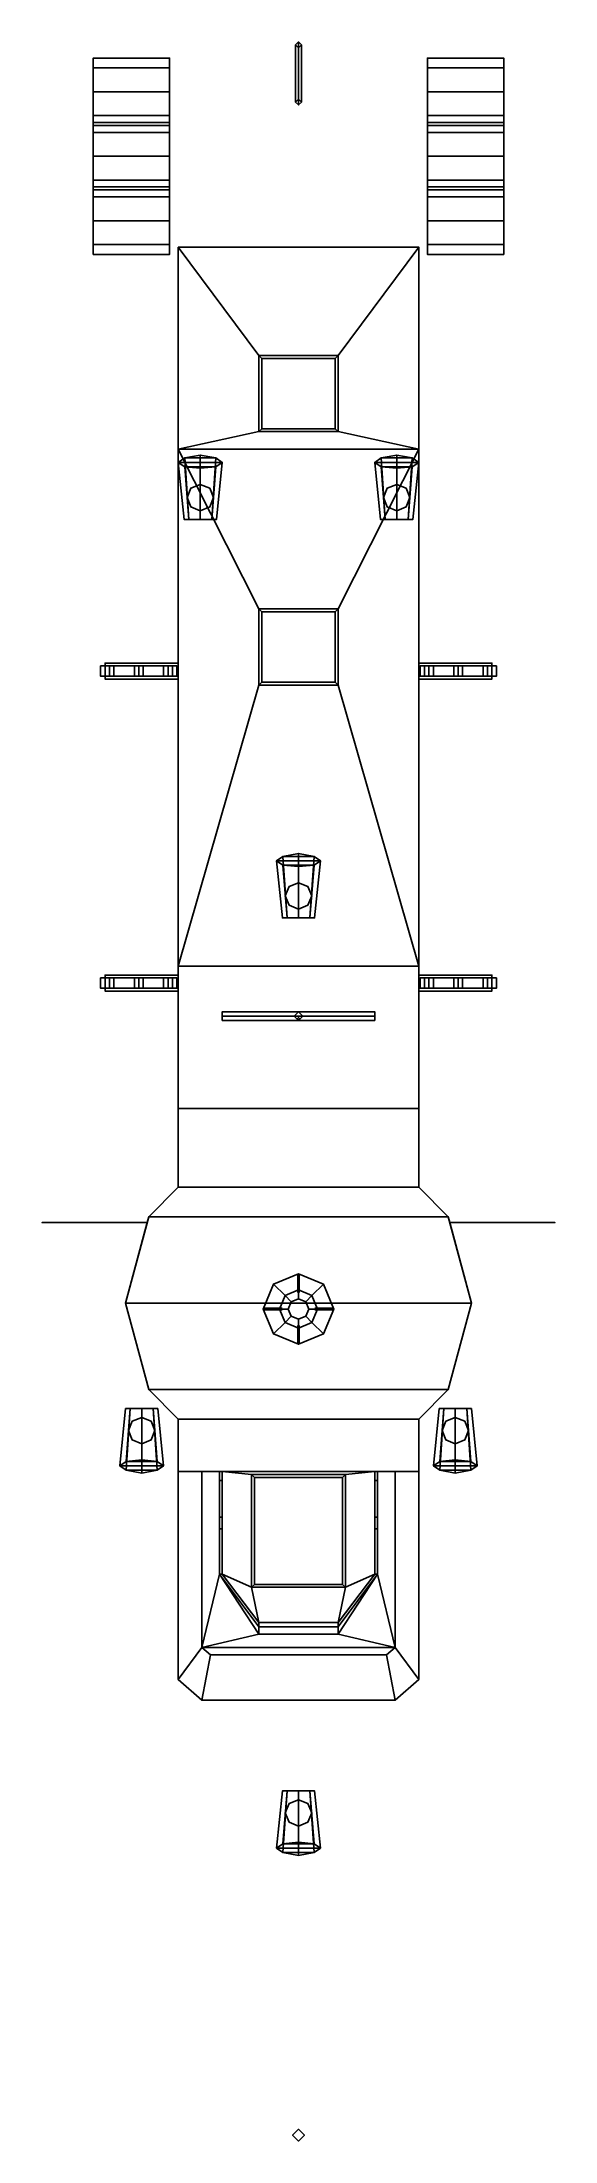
# Model space of a CAD drawing. Extents: x -1.7 to 1.7, y -7.4 to 6.9.
import ezdxf

# ---------------------------------------------------------------- set-up
doc = ezdxf.new("R2010")
doc.units = 0
doc.layers.add('SUPERSTRUCTURE', color=3, linetype='CONTINUOUS')

msp = doc.modelspace()

# ---------------------------------------------------------------- linework, layer by layer
at = {"layer": 'SUPERSTRUCTURE'}
for points in [[(0, 6.55, 0.69), (-0.02, 6.53, 0.69), (-0.02, 6.92, 1.97), (0, 6.94, 1.97)], [(-0.02, 6.92, 1.97), (0, 6.9, 1.97), (0.02, 6.92, 1.97), (0, 6.94, 1.97)], [(-0.02, 6.53, 0.69), (0, 6.51, 0.69), (0, 6.9, 1.97), (-0.02, 6.92, 1.97)], [(0.02, 6.53, 0.69), (0, 6.55, 0.69), (0, 6.94, 1.97), (0.02, 6.92, 1.97)], [(0, 6.51, 0.69), (0.02, 6.53, 0.69), (0.02, 6.92, 1.97), (0, 6.9, 1.97)], [(-1.4, 6.83, 0.96), (-1.4, 6.437, 0.797), (-1.4, 6.37, 0.96), (-1.4, 6.763, 1.123)], [(-0.88, 6.763, 1.123), (-0.88, 6.83, 0.96), (-1.4, 6.83, 0.96), (-1.4, 6.763, 1.123)], [(-1.4, 6.763, 0.797), (-1.4, 6.6, 0.73), (-1.4, 6.437, 0.797), (-1.4, 6.83, 0.96)], [(-0.88, 6.83, 0.96), (-0.88, 6.763, 0.797), (-1.4, 6.763, 0.797), (-1.4, 6.83, 0.96)], [(-1.4, 6.763, 1.123), (-1.4, 6.37, 0.96), (-1.4, 6.437, 1.123), (-1.4, 6.6, 1.19)], [(-0.88, 6.763, 0.797), (-0.88, 6.6, 0.73), (-1.4, 6.6, 0.73), (-1.4, 6.763, 0.797)], [(-0.88, 6.6, 1.19), (-0.88, 6.763, 1.123), (-1.4, 6.763, 1.123), (-1.4, 6.6, 1.19)], [(-0.88, 6.37, 0.96), (-0.88, 6.763, 0.797), (-0.88, 6.83, 0.96), (-0.88, 6.437, 1.123)], [(-0.88, 6.437, 1.123), (-0.88, 6.83, 0.96), (-0.88, 6.763, 1.123), (-0.88, 6.6, 1.19)], [(-0.88, 6.437, 0.797), (-0.88, 6.6, 0.73), (-0.88, 6.763, 0.797), (-0.88, 6.37, 0.96)], [(1.4, 6.763, 1.123), (1.4, 6.83, 0.96), (0.88, 6.83, 0.96), (0.88, 6.763, 1.123)], [(1.4, 6.83, 0.96), (1.4, 6.763, 0.797), (0.88, 6.763, 0.797), (0.88, 6.83, 0.96)], [(0.88, 6.83, 0.96), (0.88, 6.437, 0.797), (0.88, 6.37, 0.96), (0.88, 6.763, 1.123)], [(0.88, 6.763, 0.797), (0.88, 6.6, 0.73), (0.88, 6.437, 0.797), (0.88, 6.83, 0.96)], [(1.4, 6.6, 1.19), (1.4, 6.763, 1.123), (0.88, 6.763, 1.123), (0.88, 6.6, 1.19)], [(1.4, 6.763, 0.797), (1.4, 6.6, 0.73), (0.88, 6.6, 0.73), (0.88, 6.763, 0.797)], [(0.88, 6.763, 1.123), (0.88, 6.37, 0.96), (0.88, 6.437, 1.123), (0.88, 6.6, 1.19)], [(1.4, 6.437, 1.123), (1.4, 6.83, 0.96), (1.4, 6.763, 1.123), (1.4, 6.6, 1.19)], [(1.4, 6.37, 0.96), (1.4, 6.763, 0.797), (1.4, 6.83, 0.96), (1.4, 6.437, 1.123)], [(1.4, 6.437, 0.797), (1.4, 6.6, 0.73), (1.4, 6.763, 0.797), (1.4, 6.37, 0.96)], [(-0.88, 6.6, 0.73), (-0.88, 6.437, 0.797), (-1.4, 6.437, 0.797), (-1.4, 6.6, 0.73)], [(-0.88, 6.437, 1.123), (-0.88, 6.6, 1.19), (-1.4, 6.6, 1.19), (-1.4, 6.437, 1.123)], [(1.4, 6.437, 1.123), (1.4, 6.6, 1.19), (0.88, 6.6, 1.19), (0.88, 6.437, 1.123)], [(1.4, 6.6, 0.73), (1.4, 6.437, 0.797), (0.88, 6.437, 0.797), (0.88, 6.6, 0.73)], [(-0.88, 6.37, 0.96), (-0.88, 6.437, 1.123), (-1.4, 6.437, 1.123), (-1.4, 6.37, 0.96)], [(-0.88, 6.437, 0.797), (-0.88, 6.37, 0.96), (-1.4, 6.37, 0.96), (-1.4, 6.437, 0.797)], [(-1.4, 6.39, 1.02), (-1.4, 5.997, 0.857), (-1.4, 5.93, 1.02), (-1.4, 6.323, 1.183)], [(-0.88, 6.323, 1.183), (-0.88, 6.39, 1.02), (-1.4, 6.39, 1.02), (-1.4, 6.323, 1.183)], [(-1.4, 6.323, 0.857), (-1.4, 6.16, 0.79), (-1.4, 5.997, 0.857), (-1.4, 6.39, 1.02)], [(-0.88, 6.39, 1.02), (-0.88, 6.323, 0.857), (-1.4, 6.323, 0.857), (-1.4, 6.39, 1.02)], [(-1.4, 6.323, 1.183), (-1.4, 5.93, 1.02), (-1.4, 5.997, 1.183), (-1.4, 6.16, 1.25)], [(-0.88, 6.323, 0.857), (-0.88, 6.16, 0.79), (-1.4, 6.16, 0.79), (-1.4, 6.323, 0.857)], [(-0.88, 6.16, 1.25), (-0.88, 6.323, 1.183), (-1.4, 6.323, 1.183), (-1.4, 6.16, 1.25)], [(-0.88, 5.997, 1.183), (-0.88, 6.39, 1.02), (-0.88, 6.323, 1.183), (-0.88, 6.16, 1.25)], [(-0.88, 5.93, 1.02), (-0.88, 6.323, 0.857), (-0.88, 6.39, 1.02), (-0.88, 5.997, 1.183)], [(-0.88, 5.997, 0.857), (-0.88, 6.16, 0.79), (-0.88, 6.323, 0.857), (-0.88, 5.93, 1.02)], [(1.4, 6.37, 0.96), (1.4, 6.437, 1.123), (0.88, 6.437, 1.123), (0.88, 6.37, 0.96)], [(1.4, 6.437, 0.797), (1.4, 6.37, 0.96), (0.88, 6.37, 0.96), (0.88, 6.437, 0.797)], [(1.4, 6.323, 1.183), (1.4, 6.39, 1.02), (0.88, 6.39, 1.02), (0.88, 6.323, 1.183)], [(1.4, 6.39, 1.02), (1.4, 6.323, 0.857), (0.88, 6.323, 0.857), (0.88, 6.39, 1.02)], [(0.88, 6.323, 0.857), (0.88, 6.16, 0.79), (0.88, 5.997, 0.857), (0.88, 6.39, 1.02)], [(0.88, 6.39, 1.02), (0.88, 5.997, 0.857), (0.88, 5.93, 1.02), (0.88, 6.323, 1.183)], [(1.4, 6.16, 1.25), (1.4, 6.323, 1.183), (0.88, 6.323, 1.183), (0.88, 6.16, 1.25)], [(1.4, 6.323, 0.857), (1.4, 6.16, 0.79), (0.88, 6.16, 0.79), (0.88, 6.323, 0.857)], [(0.88, 6.323, 1.183), (0.88, 5.93, 1.02), (0.88, 5.997, 1.183), (0.88, 6.16, 1.25)], [(1.4, 5.93, 1.02), (1.4, 6.323, 0.857), (1.4, 6.39, 1.02), (1.4, 5.997, 1.183)], [(1.4, 5.997, 1.183), (1.4, 6.39, 1.02), (1.4, 6.323, 1.183), (1.4, 6.16, 1.25)], [(1.4, 5.997, 0.857), (1.4, 6.16, 0.79), (1.4, 6.323, 0.857), (1.4, 5.93, 1.02)], [(-0.88, 6.16, 0.79), (-0.88, 5.997, 0.857), (-1.4, 5.997, 0.857), (-1.4, 6.16, 0.79)], [(-0.88, 5.997, 1.183), (-0.88, 6.16, 1.25), (-1.4, 6.16, 1.25), (-1.4, 5.997, 1.183)], [(1.4, 5.997, 1.183), (1.4, 6.16, 1.25), (0.88, 6.16, 1.25), (0.88, 5.997, 1.183)], [(1.4, 6.16, 0.79), (1.4, 5.997, 0.857), (0.88, 5.997, 0.857), (0.88, 6.16, 0.79)], [(-0.88, 5.93, 1.02), (-0.88, 5.997, 1.183), (-1.4, 5.997, 1.183), (-1.4, 5.93, 1.02)], [(-0.88, 5.997, 0.857), (-0.88, 5.93, 1.02), (-1.4, 5.93, 1.02), (-1.4, 5.997, 0.857)], [(-1.4, 5.883, 0.917), (-1.4, 5.72, 0.85), (-1.4, 5.557, 0.917), (-1.4, 5.95, 1.08)], [(-1.4, 5.95, 1.08), (-1.4, 5.557, 0.917), (-1.4, 5.49, 1.08), (-1.4, 5.883, 1.243)], [(-0.88, 5.95, 1.08), (-0.88, 5.883, 0.917), (-1.4, 5.883, 0.917), (-1.4, 5.95, 1.08)], [(-0.88, 5.883, 1.243), (-0.88, 5.95, 1.08), (-1.4, 5.95, 1.08), (-1.4, 5.883, 1.243)], [(-0.88, 5.883, 0.917), (-0.88, 5.72, 0.85), (-1.4, 5.72, 0.85), (-1.4, 5.883, 0.917)], [(-1.4, 5.883, 1.243), (-1.4, 5.49, 1.08), (-1.4, 5.557, 1.243), (-1.4, 5.72, 1.31)], [(-0.88, 5.72, 1.31), (-0.88, 5.883, 1.243), (-1.4, 5.883, 1.243), (-1.4, 5.72, 1.31)], [(-0.88, 5.49, 1.08), (-0.88, 5.883, 0.917), (-0.88, 5.95, 1.08), (-0.88, 5.557, 1.243)], [(-0.88, 5.557, 1.243), (-0.88, 5.95, 1.08), (-0.88, 5.883, 1.243), (-0.88, 5.72, 1.31)], [(-0.88, 5.557, 0.917), (-0.88, 5.72, 0.85), (-0.88, 5.883, 0.917), (-0.88, 5.49, 1.08)], [(1.4, 5.93, 1.02), (1.4, 5.997, 1.183), (0.88, 5.997, 1.183), (0.88, 5.93, 1.02)], [(1.4, 5.997, 0.857), (1.4, 5.93, 1.02), (0.88, 5.93, 1.02), (0.88, 5.997, 0.857)], [(1.4, 5.883, 1.243), (1.4, 5.95, 1.08), (0.88, 5.95, 1.08), (0.88, 5.883, 1.243)], [(1.4, 5.95, 1.08), (1.4, 5.883, 0.917), (0.88, 5.883, 0.917), (0.88, 5.95, 1.08)], [(0.88, 5.95, 1.08), (0.88, 5.557, 0.917), (0.88, 5.49, 1.08), (0.88, 5.883, 1.243)], [(0.88, 5.883, 0.917), (0.88, 5.72, 0.85), (0.88, 5.557, 0.917), (0.88, 5.95, 1.08)], [(1.4, 5.72, 1.31), (1.4, 5.883, 1.243), (0.88, 5.883, 1.243), (0.88, 5.72, 1.31)], [(1.4, 5.883, 0.917), (1.4, 5.72, 0.85), (0.88, 5.72, 0.85), (0.88, 5.883, 0.917)], [(0.88, 5.883, 1.243), (0.88, 5.49, 1.08), (0.88, 5.557, 1.243), (0.88, 5.72, 1.31)], [(1.4, 5.49, 1.08), (1.4, 5.883, 0.917), (1.4, 5.95, 1.08), (1.4, 5.557, 1.243)], [(1.4, 5.557, 1.243), (1.4, 5.95, 1.08), (1.4, 5.883, 1.243), (1.4, 5.72, 1.31)], [(1.4, 5.557, 0.917), (1.4, 5.72, 0.85), (1.4, 5.883, 0.917), (1.4, 5.49, 1.08)], [(-0.88, 5.72, 0.85), (-0.88, 5.557, 0.917), (-1.4, 5.557, 0.917), (-1.4, 5.72, 0.85)], [(-0.88, 5.557, 1.243), (-0.88, 5.72, 1.31), (-1.4, 5.72, 1.31), (-1.4, 5.557, 1.243)], [(1.4, 5.557, 1.243), (1.4, 5.72, 1.31), (0.88, 5.72, 1.31), (0.88, 5.557, 1.243)], [(1.4, 5.72, 0.85), (1.4, 5.557, 0.917), (0.88, 5.557, 0.917), (0.88, 5.72, 0.85)], [(-0.88, 5.557, 0.917), (-0.88, 5.49, 1.08), (-1.4, 5.49, 1.08), (-1.4, 5.557, 0.917)], [(-0.88, 5.49, 1.08), (-0.88, 5.557, 1.243), (-1.4, 5.557, 1.243), (-1.4, 5.49, 1.08)], [(-0.82, 5.54, 0.699), (-0.82, 4.16, 0.71), (-0.82, 4.16, 0.97), (-0.82, 5.54, 0.699)], [(-0.82, 5.54, 0.699), (-0.27, 4.8, 0.844), (0.27, 4.8, 0.844), (0.82, 5.54, 0.699)], [(-0.82, 5.54, 0.699), (-0.82, 4.16, 0.97), (-0.27, 4.28, 0.946), (-0.27, 4.8, 0.844)], [(0.27, 4.8, 0.844), (0.27, 4.28, 0.946), (0.82, 4.16, 0.97), (0.82, 5.54, 0.699)], [(1.4, 5.49, 1.08), (1.4, 5.557, 1.243), (0.88, 5.557, 1.243), (0.88, 5.49, 1.08)], [(1.4, 5.557, 0.917), (1.4, 5.49, 1.08), (0.88, 5.49, 1.08), (0.88, 5.557, 0.917)], [(0.25, 4.78, 0.864), (0.27, 4.8, 0.844), (-0.27, 4.8, 0.844), (-0.25, 4.78, 0.864)], [(-0.27, 4.8, 0.844), (-0.27, 4.28, 0.946), (-0.25, 4.3, 0.964), (-0.25, 4.78, 0.864)], [(-0.25, 4.78, 0.864), (-0.25, 4.3, 0.964), (0.25, 4.3, 0.964), (0.25, 4.78, 0.864)], [(0.25, 4.3, 0.964), (0.27, 4.28, 0.946), (0.27, 4.8, 0.844), (0.25, 4.78, 0.864)], [(-0.25, 4.3, 0.964), (-0.27, 4.28, 0.946), (0.27, 4.28, 0.946), (0.25, 4.3, 0.964)], [(-0.27, 4.28, 0.946), (-0.82, 4.16, 0.97), (0.82, 4.16, 0.97), (0.27, 4.28, 0.946)], [(-0.82, 4.16, 0.71), (-0.82, -0.34, 0.74), (-0.82, 0.63, 0.97), (-0.82, 4.16, 0.97)], [(-0.82, 4.16, 0.97), (-0.27, 3.07, 0.97), (0.27, 3.07, 0.97), (0.82, 4.16, 0.97)], [(-0.82, 4.16, 0.97), (-0.82, 0.63, 0.97), (-0.27, 2.55, 0.97), (-0.27, 3.07, 0.97)], [(0.27, 3.07, 0.97), (0.27, 2.55, 0.97), (0.82, 0.63, 0.97), (0.82, 4.16, 0.97)], [(0.82, 0.63, 0.97), (0.82, -0.34, 0.74), (0.82, 4.16, 0.71), (0.82, 4.16, 0.97)], [(-0.564, 4.1, 1.596), (-0.52, 4.07, 1.49), (-0.82, 4.07, 1.49), (-0.776, 4.1, 1.596)], [(-0.78, 3.68, 1.49), (-0.748, 3.68, 1.568), (-0.776, 4.1, 1.596), (-0.82, 4.07, 1.49)], [(-0.52, 4.07, 1.49), (-0.564, 4.04, 1.384), (-0.776, 4.04, 1.384), (-0.82, 4.07, 1.49)], [(-0.748, 3.68, 1.412), (-0.78, 3.68, 1.49), (-0.82, 4.07, 1.49), (-0.776, 4.04, 1.384)], [(-0.67, 4.12, 1.64), (-0.564, 4.1, 1.596), (-0.776, 4.1, 1.596), (-0.67, 4.12, 1.64)], [(-0.748, 3.68, 1.568), (-0.67, 3.68, 1.6), (-0.67, 4.12, 1.64), (-0.776, 4.1, 1.596)], [(-0.564, 4.04, 1.384), (-0.67, 4.03, 1.34), (-0.776, 4.04, 1.384)], [(-0.67, 3.68, 1.38), (-0.748, 3.68, 1.412), (-0.776, 4.04, 1.384), (-0.67, 4.03, 1.34)], [(-0.67, 3.68, 1.6), (-0.592, 3.68, 1.568), (-0.564, 4.1, 1.596), (-0.67, 4.12, 1.64)], [(-0.592, 3.68, 1.412), (-0.67, 3.68, 1.38), (-0.67, 4.03, 1.34), (-0.564, 4.04, 1.384)], [(-0.592, 3.68, 1.568), (-0.56, 3.68, 1.49), (-0.52, 4.07, 1.49), (-0.564, 4.1, 1.596)], [(-0.56, 3.68, 1.49), (-0.592, 3.68, 1.412), (-0.564, 4.04, 1.384), (-0.52, 4.07, 1.49)], [(0.776, 4.1, 1.596), (0.82, 4.07, 1.49), (0.52, 4.07, 1.49), (0.564, 4.1, 1.596)], [(0.56, 3.68, 1.49), (0.592, 3.68, 1.568), (0.564, 4.1, 1.596), (0.52, 4.07, 1.49)], [(0.82, 4.07, 1.49), (0.776, 4.04, 1.384), (0.564, 4.04, 1.384), (0.52, 4.07, 1.49)], [(0.592, 3.68, 1.412), (0.56, 3.68, 1.49), (0.52, 4.07, 1.49), (0.564, 4.04, 1.384)], [(0.67, 4.12, 1.64), (0.776, 4.1, 1.596), (0.564, 4.1, 1.596), (0.67, 4.12, 1.64)], [(0.592, 3.68, 1.568), (0.67, 3.68, 1.6), (0.67, 4.12, 1.64), (0.564, 4.1, 1.596)], [(0.776, 4.04, 1.384), (0.67, 4.03, 1.34), (0.564, 4.04, 1.384)], [(0.67, 3.68, 1.38), (0.592, 3.68, 1.412), (0.564, 4.04, 1.384), (0.67, 4.03, 1.34)], [(0.67, 3.68, 1.6), (0.748, 3.68, 1.568), (0.776, 4.1, 1.596), (0.67, 4.12, 1.64)], [(0.748, 3.68, 1.412), (0.67, 3.68, 1.38), (0.67, 4.03, 1.34), (0.776, 4.04, 1.384)], [(0.748, 3.68, 1.568), (0.78, 3.68, 1.49), (0.82, 4.07, 1.49), (0.776, 4.1, 1.596)], [(0.78, 3.68, 1.49), (0.748, 3.68, 1.412), (0.776, 4.04, 1.384), (0.82, 4.07, 1.49)], [(-0.734, 3.894, 0.97), (-0.76, 3.83, 0.97), (-0.76, 3.83, 1.41), (-0.734, 3.894, 1.39)], [(-0.67, 3.92, 0.97), (-0.734, 3.894, 0.97), (-0.734, 3.894, 1.39), (-0.67, 3.92, 1.353)], [(-0.606, 3.894, 0.97), (-0.67, 3.92, 0.97), (-0.67, 3.92, 1.353), (-0.606, 3.894, 1.39)], [(-0.58, 3.83, 0.97), (-0.606, 3.894, 0.97), (-0.606, 3.894, 1.39), (-0.58, 3.83, 1.41)], [(0.606, 3.894, 0.97), (0.58, 3.83, 0.97), (0.58, 3.83, 1.41), (0.606, 3.894, 1.39)], [(0.67, 3.92, 0.97), (0.606, 3.894, 0.97), (0.606, 3.894, 1.39), (0.67, 3.92, 1.353)], [(0.734, 3.894, 0.97), (0.67, 3.92, 0.97), (0.67, 3.92, 1.353), (0.734, 3.894, 1.39)], [(0.76, 3.83, 0.97), (0.734, 3.894, 0.97), (0.734, 3.894, 1.39), (0.76, 3.83, 1.41)], [(-0.76, 3.83, 0.97), (-0.734, 3.766, 0.97), (-0.734, 3.766, 1.4), (-0.76, 3.83, 1.41)], [(-0.734, 3.766, 0.97), (-0.67, 3.74, 0.97), (-0.67, 3.74, 1.373), (-0.734, 3.766, 1.4)], [(-0.67, 3.74, 0.97), (-0.606, 3.766, 0.97), (-0.606, 3.766, 1.4), (-0.67, 3.74, 1.373)], [(-0.606, 3.766, 0.97), (-0.58, 3.83, 0.97), (-0.58, 3.83, 1.41), (-0.606, 3.766, 1.4)], [(0.58, 3.83, 0.97), (0.606, 3.766, 0.97), (0.606, 3.766, 1.4), (0.58, 3.83, 1.41)], [(0.606, 3.766, 0.97), (0.67, 3.74, 0.97), (0.67, 3.74, 1.373), (0.606, 3.766, 1.4)], [(0.67, 3.74, 0.97), (0.734, 3.766, 0.97), (0.734, 3.766, 1.4), (0.67, 3.74, 1.373)], [(0.734, 3.766, 0.97), (0.76, 3.83, 0.97), (0.76, 3.83, 1.41), (0.734, 3.766, 1.4)], [(-0.748, 3.68, 1.412), (-0.56, 3.68, 1.49), (-0.592, 3.68, 1.568), (-0.78, 3.68, 1.49)], [(-0.78, 3.68, 1.49), (-0.592, 3.68, 1.568), (-0.67, 3.68, 1.6), (-0.748, 3.68, 1.568)], [(-0.67, 3.68, 1.38), (-0.592, 3.68, 1.412), (-0.56, 3.68, 1.49), (-0.748, 3.68, 1.412)], [(0.592, 3.68, 1.412), (0.78, 3.68, 1.49), (0.748, 3.68, 1.568), (0.56, 3.68, 1.49)], [(0.56, 3.68, 1.49), (0.748, 3.68, 1.568), (0.67, 3.68, 1.6), (0.592, 3.68, 1.568)], [(0.67, 3.68, 1.38), (0.748, 3.68, 1.412), (0.78, 3.68, 1.49), (0.592, 3.68, 1.412)], [(-0.27, 3.07, 0.97), (-0.27, 2.55, 0.97), (-0.25, 2.57, 0.99), (-0.25, 3.05, 0.99)], [(0.25, 3.05, 0.99), (0.27, 3.07, 0.97), (-0.27, 3.07, 0.97), (-0.25, 3.05, 0.99)], [(-0.25, 3.05, 0.99), (-0.25, 2.57, 0.99), (0.25, 2.57, 0.99), (0.25, 3.05, 0.99)], [(0.25, 2.57, 0.99), (0.27, 2.55, 0.97), (0.27, 3.07, 0.97), (0.25, 3.05, 0.99)], [(-1.32, 2.68, 1.09), (-1.26, 2.68, 0.93), (-1.32, 2.68, 0.93), (-1.35, 2.68, 1.09)], [(-1.35, 2.68, 1.09), (-1.32, 2.68, 0.93), (-1.32, 2.61, 0.93), (-1.35, 2.61, 1.09)], [(-1.29, 2.68, 1.26), (-1.35, 2.68, 1.09), (-1.35, 2.61, 1.09), (-1.29, 2.61, 1.26)], [(-1.26, 2.68, 1.26), (-1.32, 2.68, 1.09), (-1.35, 2.68, 1.09), (-1.29, 2.68, 1.26)], [(-1.35, 2.61, 1.09), (-1.32, 2.61, 0.93), (-1.26, 2.61, 0.93), (-1.32, 2.61, 1.09)], [(-1.29, 2.61, 1.26), (-1.35, 2.61, 1.09), (-1.32, 2.61, 1.09), (-1.26, 2.61, 1.26)], [(-0.82, 2.7, 0.86), (-0.82, 2.7, 0.71), (-1.32, 2.7, 0.71), (-1.32, 2.7, 0.86)], [(-1.32, 2.7, 0.86), (-1.32, 2.7, 0.71), (-1.32, 2.59, 0.71), (-1.32, 2.59, 0.86)], [(-0.82, 2.59, 0.86), (-0.82, 2.7, 0.86), (-1.32, 2.7, 0.86), (-1.32, 2.59, 0.86)], [(-1.26, 2.61, 0.93), (-1.26, 2.68, 0.93), (-1.32, 2.68, 1.09), (-1.32, 2.61, 1.09)], [(-1.32, 2.68, 0.93), (-1.32, 2.68, 0.86), (-1.32, 2.61, 0.86), (-1.32, 2.61, 0.93)], [(-1.26, 2.68, 0.93), (-1.12, 2.68, 0.86), (-1.32, 2.68, 0.86), (-1.32, 2.68, 0.93)], [(-1.32, 2.61, 1.09), (-1.32, 2.68, 1.09), (-1.26, 2.68, 1.26), (-1.26, 2.61, 1.26)], [(-1.32, 2.61, 0.93), (-1.32, 2.61, 0.86), (-1.12, 2.61, 0.86), (-1.26, 2.61, 0.93)], [(-1.32, 2.59, 0.86), (-1.32, 2.59, 0.71), (-0.82, 2.59, 0.71), (-0.82, 2.59, 0.86)], [(-1.09, 2.68, 1.32), (-1.26, 2.68, 1.26), (-1.29, 2.68, 1.26), (-1.09, 2.68, 1.35)], [(-1.09, 2.68, 1.35), (-1.29, 2.68, 1.26), (-1.29, 2.61, 1.26), (-1.09, 2.61, 1.35)], [(-1.09, 2.61, 1.35), (-1.29, 2.61, 1.26), (-1.26, 2.61, 1.26), (-1.09, 2.61, 1.32)], [(-1.12, 2.61, 0.86), (-1.12, 2.68, 0.86), (-1.26, 2.68, 0.93), (-1.26, 2.61, 0.93)], [(-1.26, 2.61, 1.26), (-1.26, 2.68, 1.26), (-1.09, 2.68, 1.32), (-1.09, 2.61, 1.32)], [(-1.09, 2.61, 1.35), (-0.89, 2.61, 1.26), (-0.89, 2.68, 1.26), (-1.09, 2.68, 1.35)], [(-1.09, 2.68, 1.35), (-0.89, 2.68, 1.26), (-0.92, 2.68, 1.26), (-1.09, 2.68, 1.32)], [(-0.92, 2.68, 1.26), (-0.92, 2.61, 1.26), (-1.09, 2.61, 1.32), (-1.09, 2.68, 1.32)], [(-1.09, 2.61, 1.32), (-0.92, 2.61, 1.26), (-0.89, 2.61, 1.26), (-1.09, 2.61, 1.35)], [(-1.06, 2.68, 0.86), (-1.06, 2.61, 0.86), (-0.92, 2.61, 0.93), (-0.92, 2.68, 0.93)], [(-0.86, 2.68, 0.93), (-0.86, 2.68, 0.86), (-1.06, 2.68, 0.86), (-0.92, 2.68, 0.93)], [(-0.92, 2.61, 0.93), (-1.06, 2.61, 0.86), (-0.86, 2.61, 0.86), (-0.86, 2.61, 0.93)], [(-0.92, 2.68, 0.93), (-0.92, 2.61, 0.93), (-0.86, 2.61, 1.09), (-0.86, 2.68, 1.09)], [(-0.83, 2.68, 1.09), (-0.86, 2.68, 0.93), (-0.92, 2.68, 0.93), (-0.86, 2.68, 1.09)], [(-0.86, 2.68, 1.09), (-0.86, 2.61, 1.09), (-0.92, 2.61, 1.26), (-0.92, 2.68, 1.26)], [(-0.89, 2.68, 1.26), (-0.83, 2.68, 1.09), (-0.86, 2.68, 1.09), (-0.92, 2.68, 1.26)], [(-0.86, 2.61, 1.09), (-0.92, 2.61, 0.93), (-0.86, 2.61, 0.93), (-0.83, 2.61, 1.09)], [(-0.92, 2.61, 1.26), (-0.86, 2.61, 1.09), (-0.83, 2.61, 1.09), (-0.89, 2.61, 1.26)], [(-0.89, 2.61, 1.26), (-0.83, 2.61, 1.09), (-0.83, 2.68, 1.09), (-0.89, 2.68, 1.26)], [(-0.83, 2.61, 1.09), (-0.86, 2.61, 0.93), (-0.86, 2.68, 0.93), (-0.83, 2.68, 1.09)], [(-0.86, 2.61, 0.93), (-0.86, 2.61, 0.86), (-0.86, 2.68, 0.86), (-0.86, 2.68, 0.93)], [(0.82, 2.7, 0.86), (0.82, 2.59, 0.86), (1.32, 2.59, 0.86), (1.32, 2.7, 0.86)], [(1.32, 2.7, 0.86), (1.32, 2.7, 0.71), (0.82, 2.7, 0.71), (0.82, 2.7, 0.86)], [(0.82, 2.59, 0.86), (0.82, 2.59, 0.71), (1.32, 2.59, 0.71), (1.32, 2.59, 0.86)], [(0.86, 2.68, 1.09), (0.92, 2.68, 0.93), (0.86, 2.68, 0.93), (0.83, 2.68, 1.09)], [(0.83, 2.68, 1.09), (0.86, 2.68, 0.93), (0.86, 2.61, 0.93), (0.83, 2.61, 1.09)], [(0.89, 2.68, 1.26), (0.83, 2.68, 1.09), (0.83, 2.61, 1.09), (0.89, 2.61, 1.26)], [(0.92, 2.68, 1.26), (0.86, 2.68, 1.09), (0.83, 2.68, 1.09), (0.89, 2.68, 1.26)], [(0.83, 2.61, 1.09), (0.86, 2.61, 0.93), (0.92, 2.61, 0.93), (0.86, 2.61, 1.09)], [(0.89, 2.61, 1.26), (0.83, 2.61, 1.09), (0.86, 2.61, 1.09), (0.92, 2.61, 1.26)], [(0.92, 2.61, 0.93), (0.92, 2.68, 0.93), (0.86, 2.68, 1.09), (0.86, 2.61, 1.09)], [(0.86, 2.68, 0.93), (0.86, 2.68, 0.86), (0.86, 2.61, 0.86), (0.86, 2.61, 0.93)], [(0.92, 2.68, 0.93), (1.06, 2.68, 0.86), (0.86, 2.68, 0.86), (0.86, 2.68, 0.93)], [(0.86, 2.61, 1.09), (0.86, 2.68, 1.09), (0.92, 2.68, 1.26), (0.92, 2.61, 1.26)], [(0.86, 2.61, 0.93), (0.86, 2.61, 0.86), (1.06, 2.61, 0.86), (0.92, 2.61, 0.93)], [(1.09, 2.68, 1.32), (0.92, 2.68, 1.26), (0.89, 2.68, 1.26), (1.09, 2.68, 1.35)], [(1.09, 2.68, 1.35), (0.89, 2.68, 1.26), (0.89, 2.61, 1.26), (1.09, 2.61, 1.35)], [(1.09, 2.61, 1.35), (0.89, 2.61, 1.26), (0.92, 2.61, 1.26), (1.09, 2.61, 1.32)], [(1.06, 2.61, 0.86), (1.06, 2.68, 0.86), (0.92, 2.68, 0.93), (0.92, 2.61, 0.93)], [(0.92, 2.61, 1.26), (0.92, 2.68, 1.26), (1.09, 2.68, 1.32), (1.09, 2.61, 1.32)], [(1.09, 2.68, 1.35), (1.29, 2.68, 1.26), (1.26, 2.68, 1.26), (1.09, 2.68, 1.32)], [(1.09, 2.61, 1.35), (1.29, 2.61, 1.26), (1.29, 2.68, 1.26), (1.09, 2.68, 1.35)], [(1.26, 2.68, 1.26), (1.26, 2.61, 1.26), (1.09, 2.61, 1.32), (1.09, 2.68, 1.32)], [(1.09, 2.61, 1.32), (1.26, 2.61, 1.26), (1.29, 2.61, 1.26), (1.09, 2.61, 1.35)], [(1.32, 2.68, 0.93), (1.32, 2.68, 0.86), (1.12, 2.68, 0.86), (1.26, 2.68, 0.93)], [(1.12, 2.68, 0.86), (1.12, 2.61, 0.86), (1.26, 2.61, 0.93), (1.26, 2.68, 0.93)], [(1.26, 2.61, 0.93), (1.12, 2.61, 0.86), (1.32, 2.61, 0.86), (1.32, 2.61, 0.93)], [(1.35, 2.68, 1.09), (1.32, 2.68, 0.93), (1.26, 2.68, 0.93), (1.32, 2.68, 1.09)], [(1.26, 2.68, 0.93), (1.26, 2.61, 0.93), (1.32, 2.61, 1.09), (1.32, 2.68, 1.09)], [(1.29, 2.68, 1.26), (1.35, 2.68, 1.09), (1.32, 2.68, 1.09), (1.26, 2.68, 1.26)], [(1.32, 2.68, 1.09), (1.32, 2.61, 1.09), (1.26, 2.61, 1.26), (1.26, 2.68, 1.26)], [(1.32, 2.61, 1.09), (1.26, 2.61, 0.93), (1.32, 2.61, 0.93), (1.35, 2.61, 1.09)], [(1.26, 2.61, 1.26), (1.32, 2.61, 1.09), (1.35, 2.61, 1.09), (1.29, 2.61, 1.26)], [(1.29, 2.61, 1.26), (1.35, 2.61, 1.09), (1.35, 2.68, 1.09), (1.29, 2.68, 1.26)], [(1.32, 2.59, 0.86), (1.32, 2.59, 0.71), (1.32, 2.7, 0.71), (1.32, 2.7, 0.86)], [(1.32, 2.61, 0.93), (1.32, 2.61, 0.86), (1.32, 2.68, 0.86), (1.32, 2.68, 0.93)], [(1.35, 2.61, 1.09), (1.32, 2.61, 0.93), (1.32, 2.68, 0.93), (1.35, 2.68, 1.09)], [(-0.27, 2.55, 0.97), (-0.82, 0.63, 0.97), (0.82, 0.63, 0.97), (0.27, 2.55, 0.97)], [(-0.25, 2.57, 0.99), (-0.27, 2.55, 0.97), (0.27, 2.55, 0.97), (0.25, 2.57, 0.99)], [(-0.11, 0.96, 1.49), (-0.078, 0.96, 1.568), (-0.106, 1.38, 1.596), (-0.15, 1.35, 1.49)], [(0.106, 1.38, 1.596), (0.15, 1.35, 1.49), (-0.15, 1.35, 1.49), (-0.106, 1.38, 1.596)], [(-0.078, 0.96, 1.412), (-0.11, 0.96, 1.49), (-0.15, 1.35, 1.49), (-0.106, 1.32, 1.384)], [(0.15, 1.35, 1.49), (0.106, 1.32, 1.384), (-0.106, 1.32, 1.384), (-0.15, 1.35, 1.49)], [(-0.078, 0.96, 1.568), (0, 0.96, 1.6), (0, 1.4, 1.64), (-0.106, 1.38, 1.596)], [(0, 1.4, 1.64), (0.106, 1.38, 1.596), (-0.106, 1.38, 1.596), (0, 1.4, 1.64)], [(0, 0.96, 1.38), (-0.078, 0.96, 1.412), (-0.106, 1.32, 1.384), (0, 1.31, 1.34)], [(0.106, 1.32, 1.384), (0, 1.31, 1.34), (-0.106, 1.32, 1.384)], [(0, 0.96, 1.6), (0.078, 0.96, 1.568), (0.106, 1.38, 1.596), (0, 1.4, 1.64)], [(0.078, 0.96, 1.412), (0, 0.96, 1.38), (0, 1.31, 1.34), (0.106, 1.32, 1.384)], [(0.078, 0.96, 1.568), (0.11, 0.96, 1.49), (0.15, 1.35, 1.49), (0.106, 1.38, 1.596)], [(0.11, 0.96, 1.49), (0.078, 0.96, 1.412), (0.106, 1.32, 1.384), (0.15, 1.35, 1.49)], [(-0.064, 1.174, 0.97), (-0.09, 1.11, 0.97), (-0.09, 1.11, 1.41), (-0.064, 1.174, 1.39)], [(0, 1.2, 0.97), (-0.064, 1.174, 0.97), (-0.064, 1.174, 1.39), (0, 1.2, 1.353)], [(0.064, 1.174, 0.97), (0, 1.2, 0.97), (0, 1.2, 1.353), (0.064, 1.174, 1.39)], [(0.09, 1.11, 0.97), (0.064, 1.174, 0.97), (0.064, 1.174, 1.39), (0.09, 1.11, 1.41)], [(-0.09, 1.11, 0.97), (-0.064, 1.046, 0.97), (-0.064, 1.046, 1.4), (-0.09, 1.11, 1.41)], [(-0.064, 1.046, 0.97), (0, 1.02, 0.97), (0, 1.02, 1.373), (-0.064, 1.046, 1.4)], [(0, 1.02, 0.97), (0.064, 1.046, 0.97), (0.064, 1.046, 1.4), (0, 1.02, 1.373)], [(0.064, 1.046, 0.97), (0.09, 1.11, 0.97), (0.09, 1.11, 1.41), (0.064, 1.046, 1.4)], [(-0.11, 0.96, 1.49), (0.078, 0.96, 1.568), (0, 0.96, 1.6), (-0.078, 0.96, 1.568)], [(-0.078, 0.96, 1.412), (0.11, 0.96, 1.49), (0.078, 0.96, 1.568), (-0.11, 0.96, 1.49)], [(0, 0.96, 1.38), (0.078, 0.96, 1.412), (0.11, 0.96, 1.49), (-0.078, 0.96, 1.412)], [(-0.82, 0.63, 0.97), (-0.82, -0.34, 0.74), (-0.82, -0.34, 1.67), (-0.82, 0.63, 1.67)], [(-0.82, 0.63, 1.67), (-0.82, -0.34, 1.67), (0.82, -0.34, 1.67), (0.82, 0.63, 1.67)], [(0.82, 0.63, 1.67), (0.82, 0.63, 0.97), (-0.82, 0.63, 0.97), (-0.82, 0.63, 1.67)], [(0.82, -0.34, 1.67), (0.82, -0.34, 0.74), (0.82, 0.63, 0.97), (0.82, 0.63, 1.67)], [(-1.32, 0.55, 1.09), (-1.26, 0.55, 0.93), (-1.32, 0.55, 0.93), (-1.35, 0.55, 1.09)], [(-1.35, 0.55, 1.09), (-1.32, 0.55, 0.93), (-1.32, 0.48, 0.93), (-1.35, 0.48, 1.09)], [(-1.29, 0.55, 1.26), (-1.35, 0.55, 1.09), (-1.35, 0.48, 1.09), (-1.29, 0.48, 1.26)], [(-1.26, 0.55, 1.26), (-1.32, 0.55, 1.09), (-1.35, 0.55, 1.09), (-1.29, 0.55, 1.26)], [(-1.35, 0.48, 1.09), (-1.32, 0.48, 0.93), (-1.26, 0.48, 0.93), (-1.32, 0.48, 1.09)], [(-1.29, 0.48, 1.26), (-1.35, 0.48, 1.09), (-1.32, 0.48, 1.09), (-1.26, 0.48, 1.26)], [(-0.82, 0.57, 0.86), (-0.82, 0.57, 0.73), (-1.32, 0.57, 0.73), (-1.32, 0.57, 0.86)], [(-1.32, 0.57, 0.86), (-1.32, 0.57, 0.73), (-1.32, 0.46, 0.73), (-1.32, 0.46, 0.86)], [(-0.82, 0.46, 0.86), (-0.82, 0.57, 0.86), (-1.32, 0.57, 0.86), (-1.32, 0.46, 0.86)], [(-1.26, 0.48, 0.93), (-1.26, 0.55, 0.93), (-1.32, 0.55, 1.09), (-1.32, 0.48, 1.09)], [(-1.32, 0.55, 0.93), (-1.32, 0.55, 0.86), (-1.32, 0.48, 0.86), (-1.32, 0.48, 0.93)], [(-1.26, 0.55, 0.93), (-1.12, 0.55, 0.86), (-1.32, 0.55, 0.86), (-1.32, 0.55, 0.93)], [(-1.32, 0.48, 1.09), (-1.32, 0.55, 1.09), (-1.26, 0.55, 1.26), (-1.26, 0.48, 1.26)], [(-1.32, 0.48, 0.93), (-1.32, 0.48, 0.86), (-1.12, 0.48, 0.86), (-1.26, 0.48, 0.93)], [(-1.32, 0.46, 0.86), (-1.32, 0.46, 0.73), (-0.82, 0.46, 0.73), (-0.82, 0.46, 0.86)], [(-1.09, 0.55, 1.32), (-1.26, 0.55, 1.26), (-1.29, 0.55, 1.26), (-1.09, 0.55, 1.35)], [(-1.09, 0.55, 1.35), (-1.29, 0.55, 1.26), (-1.29, 0.48, 1.26), (-1.09, 0.48, 1.35)], [(-1.09, 0.48, 1.35), (-1.29, 0.48, 1.26), (-1.26, 0.48, 1.26), (-1.09, 0.48, 1.32)], [(-1.12, 0.48, 0.86), (-1.12, 0.55, 0.86), (-1.26, 0.55, 0.93), (-1.26, 0.48, 0.93)], [(-1.26, 0.48, 1.26), (-1.26, 0.55, 1.26), (-1.09, 0.55, 1.32), (-1.09, 0.48, 1.32)], [(-1.09, 0.48, 1.35), (-0.89, 0.48, 1.26), (-0.89, 0.55, 1.26), (-1.09, 0.55, 1.35)], [(-1.09, 0.55, 1.35), (-0.89, 0.55, 1.26), (-0.92, 0.55, 1.26), (-1.09, 0.55, 1.32)], [(-0.92, 0.55, 1.26), (-0.92, 0.48, 1.26), (-1.09, 0.48, 1.32), (-1.09, 0.55, 1.32)], [(-1.09, 0.48, 1.32), (-0.92, 0.48, 1.26), (-0.89, 0.48, 1.26), (-1.09, 0.48, 1.35)], [(-1.06, 0.55, 0.86), (-1.06, 0.48, 0.86), (-0.92, 0.48, 0.93), (-0.92, 0.55, 0.93)], [(-0.86, 0.55, 0.93), (-0.86, 0.55, 0.86), (-1.06, 0.55, 0.86), (-0.92, 0.55, 0.93)], [(-0.92, 0.48, 0.93), (-1.06, 0.48, 0.86), (-0.86, 0.48, 0.86), (-0.86, 0.48, 0.93)], [(-0.92, 0.55, 0.93), (-0.92, 0.48, 0.93), (-0.86, 0.48, 1.09), (-0.86, 0.55, 1.09)], [(-0.83, 0.55, 1.09), (-0.86, 0.55, 0.93), (-0.92, 0.55, 0.93), (-0.86, 0.55, 1.09)], [(-0.86, 0.55, 1.09), (-0.86, 0.48, 1.09), (-0.92, 0.48, 1.26), (-0.92, 0.55, 1.26)], [(-0.89, 0.55, 1.26), (-0.83, 0.55, 1.09), (-0.86, 0.55, 1.09), (-0.92, 0.55, 1.26)], [(-0.86, 0.48, 1.09), (-0.92, 0.48, 0.93), (-0.86, 0.48, 0.93), (-0.83, 0.48, 1.09)], [(-0.92, 0.48, 1.26), (-0.86, 0.48, 1.09), (-0.83, 0.48, 1.09), (-0.89, 0.48, 1.26)], [(-0.89, 0.48, 1.26), (-0.83, 0.48, 1.09), (-0.83, 0.55, 1.09), (-0.89, 0.55, 1.26)], [(-0.83, 0.48, 1.09), (-0.86, 0.48, 0.93), (-0.86, 0.55, 0.93), (-0.83, 0.55, 1.09)], [(-0.86, 0.48, 0.93), (-0.86, 0.48, 0.86), (-0.86, 0.55, 0.86), (-0.86, 0.55, 0.93)], [(1.32, 0.57, 0.86), (1.32, 0.57, 0.73), (0.82, 0.57, 0.73), (0.82, 0.57, 0.86)], [(0.82, 0.57, 0.86), (0.82, 0.46, 0.86), (1.32, 0.46, 0.86), (1.32, 0.57, 0.86)], [(0.82, 0.46, 0.86), (0.82, 0.46, 0.73), (1.32, 0.46, 0.73), (1.32, 0.46, 0.86)], [(0.83, 0.55, 1.09), (0.86, 0.55, 0.93), (0.86, 0.48, 0.93), (0.83, 0.48, 1.09)], [(0.86, 0.55, 1.09), (0.92, 0.55, 0.93), (0.86, 0.55, 0.93), (0.83, 0.55, 1.09)], [(0.92, 0.55, 1.26), (0.86, 0.55, 1.09), (0.83, 0.55, 1.09), (0.89, 0.55, 1.26)], [(0.89, 0.55, 1.26), (0.83, 0.55, 1.09), (0.83, 0.48, 1.09), (0.89, 0.48, 1.26)], [(0.83, 0.48, 1.09), (0.86, 0.48, 0.93), (0.92, 0.48, 0.93), (0.86, 0.48, 1.09)], [(0.89, 0.48, 1.26), (0.83, 0.48, 1.09), (0.86, 0.48, 1.09), (0.92, 0.48, 1.26)], [(0.92, 0.48, 0.93), (0.92, 0.55, 0.93), (0.86, 0.55, 1.09), (0.86, 0.48, 1.09)], [(0.92, 0.55, 0.93), (1.06, 0.55, 0.86), (0.86, 0.55, 0.86), (0.86, 0.55, 0.93)], [(0.86, 0.55, 0.93), (0.86, 0.55, 0.86), (0.86, 0.48, 0.86), (0.86, 0.48, 0.93)], [(0.86, 0.48, 1.09), (0.86, 0.55, 1.09), (0.92, 0.55, 1.26), (0.92, 0.48, 1.26)], [(0.86, 0.48, 0.93), (0.86, 0.48, 0.86), (1.06, 0.48, 0.86), (0.92, 0.48, 0.93)], [(1.09, 0.55, 1.32), (0.92, 0.55, 1.26), (0.89, 0.55, 1.26), (1.09, 0.55, 1.35)], [(1.09, 0.55, 1.35), (0.89, 0.55, 1.26), (0.89, 0.48, 1.26), (1.09, 0.48, 1.35)], [(1.09, 0.48, 1.35), (0.89, 0.48, 1.26), (0.92, 0.48, 1.26), (1.09, 0.48, 1.32)], [(1.06, 0.48, 0.86), (1.06, 0.55, 0.86), (0.92, 0.55, 0.93), (0.92, 0.48, 0.93)], [(0.92, 0.48, 1.26), (0.92, 0.55, 1.26), (1.09, 0.55, 1.32), (1.09, 0.48, 1.32)], [(1.09, 0.48, 1.35), (1.29, 0.48, 1.26), (1.29, 0.55, 1.26), (1.09, 0.55, 1.35)], [(1.09, 0.55, 1.35), (1.29, 0.55, 1.26), (1.26, 0.55, 1.26), (1.09, 0.55, 1.32)], [(1.26, 0.55, 1.26), (1.26, 0.48, 1.26), (1.09, 0.48, 1.32), (1.09, 0.55, 1.32)], [(1.09, 0.48, 1.32), (1.26, 0.48, 1.26), (1.29, 0.48, 1.26), (1.09, 0.48, 1.35)], [(1.32, 0.55, 0.93), (1.32, 0.55, 0.86), (1.12, 0.55, 0.86), (1.26, 0.55, 0.93)], [(1.12, 0.55, 0.86), (1.12, 0.48, 0.86), (1.26, 0.48, 0.93), (1.26, 0.55, 0.93)], [(1.26, 0.48, 0.93), (1.12, 0.48, 0.86), (1.32, 0.48, 0.86), (1.32, 0.48, 0.93)], [(1.35, 0.55, 1.09), (1.32, 0.55, 0.93), (1.26, 0.55, 0.93), (1.32, 0.55, 1.09)], [(1.26, 0.55, 0.93), (1.26, 0.48, 0.93), (1.32, 0.48, 1.09), (1.32, 0.55, 1.09)], [(1.29, 0.55, 1.26), (1.35, 0.55, 1.09), (1.32, 0.55, 1.09), (1.26, 0.55, 1.26)], [(1.32, 0.55, 1.09), (1.32, 0.48, 1.09), (1.26, 0.48, 1.26), (1.26, 0.55, 1.26)], [(1.32, 0.48, 1.09), (1.26, 0.48, 0.93), (1.32, 0.48, 0.93), (1.35, 0.48, 1.09)], [(1.26, 0.48, 1.26), (1.32, 0.48, 1.09), (1.35, 0.48, 1.09), (1.29, 0.48, 1.26)], [(1.29, 0.48, 1.26), (1.35, 0.48, 1.09), (1.35, 0.55, 1.09), (1.29, 0.55, 1.26)], [(1.32, 0.46, 0.86), (1.32, 0.46, 0.73), (1.32, 0.57, 0.73), (1.32, 0.57, 0.86)], [(1.35, 0.48, 1.09), (1.32, 0.48, 0.93), (1.32, 0.55, 0.93), (1.35, 0.55, 1.09)], [(1.32, 0.48, 0.93), (1.32, 0.48, 0.86), (1.32, 0.55, 0.86), (1.32, 0.55, 0.93)], [(0.52, 0.29, 3.53), (0.52, 0.32, 3.5), (-0.52, 0.32, 3.5), (-0.52, 0.29, 3.53)], [(0.52, 0.32, 3.5), (0.52, 0.29, 3.47), (-0.52, 0.29, 3.47), (-0.52, 0.32, 3.5)], [(-0.52, 0.29, 3.53), (-0.52, 0.32, 3.5), (-0.52, 0.29, 3.47), (-0.52, 0.26, 3.5)], [(0.52, 0.26, 3.5), (0.52, 0.29, 3.53), (-0.52, 0.29, 3.53), (-0.52, 0.26, 3.5)], [(0.52, 0.29, 3.47), (0.52, 0.26, 3.5), (-0.52, 0.26, 3.5), (-0.52, 0.29, 3.47)], [(0, 0.32, 1.67), (-0.03, 0.29, 1.67), (-0.03, 0.29, 3.96), (0, 0.32, 3.96)], [(0, 0.32, 3.96), (-0.03, 0.29, 3.96), (0, 0.26, 3.96), (0.03, 0.29, 3.96)], [(-0.03, 0.29, 1.67), (0, 0.26, 1.67), (0, 0.26, 3.96), (-0.03, 0.29, 3.96)], [(0.03, 0.29, 1.67), (0, 0.32, 1.67), (0, 0.32, 3.96), (0.03, 0.29, 3.96)], [(0, 0.26, 1.67), (0.03, 0.29, 1.67), (0.03, 0.29, 3.96), (0, 0.26, 3.96)], [(0.52, 0.26, 3.5), (0.52, 0.29, 3.47), (0.52, 0.32, 3.5), (0.52, 0.29, 3.53)], [(0, 0.28, 3.96), (-0.01, 0.27, 3.96), (-0.01, 0.27, 4.62), (0, 0.28, 4.62)], [(0, 0.28, 4.62), (-0.01, 0.27, 4.62), (0, 0.26, 4.62), (0.01, 0.27, 4.62)], [(-0.01, 0.27, 3.96), (0, 0.26, 3.96), (0, 0.26, 4.62), (-0.01, 0.27, 4.62)], [(0.01, 0.27, 3.96), (0, 0.28, 3.96), (0, 0.28, 4.62), (0.01, 0.27, 4.62)], [(0, 0.26, 3.96), (0.01, 0.27, 3.96), (0.01, 0.27, 4.62), (0, 0.26, 4.62)], [(-0.82, -0.34, 0.74), (-0.82, -0.878, 0.74), (-0.82, -0.878, 1.67), (-0.82, -0.34, 1.67)], [(-0.82, -0.34, 1.67), (-0.82, -0.878, 1.67), (0.82, -0.878, 1.67), (0.82, -0.34, 1.67)], [(0.82, -0.878, 1.67), (0.82, -0.878, 0.74), (0.82, -0.34, 0.74), (0.82, -0.34, 1.67)], [(-0.82, -0.878, 0.74), (-1.022, -1.08, 0.74), (-1.022, -1.08, 1.67), (-0.82, -0.878, 1.67)], [(-0.82, -0.878, 1.67), (-1.022, -1.08, 1.67), (1.022, -1.08, 1.67), (0.82, -0.878, 1.67)], [(1.022, -1.08, 0.74), (0.82, -0.878, 0.74), (0.82, -0.878, 1.67), (1.022, -1.08, 1.67)], [(-1.033, -1.12, 0.74), (-1.6, -1.12, 0.74), (-1.75, -1.12, 1.07), (-1.033, -1.12, 1.07)], [(-1.033, -1.12, 1.07), (-1.18, -1.67, 1.07), (-1.18, -1.67, 1.67), (-1.022, -1.08, 1.67)], [(-1.022, -1.08, 1.67), (-1.18, -1.67, 1.67), (1.18, -1.67, 1.67), (1.022, -1.08, 1.67)], [(-1.022, -1.08, 0.74), (-1.033, -1.12, 0.74), (-1.033, -1.12, 1.07), (-1.022, -1.08, 1.67)], [(1.18, -1.67, 1.07), (1.033, -1.12, 1.07), (1.022, -1.08, 1.67), (1.18, -1.67, 1.67)], [(1.033, -1.12, 0.74), (1.022, -1.08, 0.74), (1.022, -1.08, 1.67), (1.033, -1.12, 1.07)], [(1.6, -1.12, 0.74), (1.033, -1.12, 0.74), (1.033, -1.12, 1.07), (1.75, -1.12, 1.07)], [(-0.17, -1.54, 1.67), (-0.24, -1.71, 1.67), (-0.24, -1.71, 1.69), (-0.17, -1.54, 1.69)], [(-0.17, -1.54, 1.69), (-0.24, -1.71, 1.69), (-0.13, -1.71, 1.69), (-0.092, -1.618, 1.69)], [(0, -1.47, 1.67), (-0.17, -1.54, 1.67), (-0.17, -1.54, 1.69), (0, -1.47, 1.69)], [(0, -1.47, 1.69), (-0.17, -1.54, 1.69), (-0.092, -1.618, 1.69), (0, -1.58, 1.69)], [(-0.005, -1.598, 1.808), (-0.005, -1.48, 1.69), (-0.005, -1.58, 1.69), (-0.005, -1.598, 1.808)], [(0.17, -1.54, 1.67), (0, -1.47, 1.67), (0, -1.47, 1.69), (0.17, -1.54, 1.69)], [(0.17, -1.54, 1.69), (0, -1.47, 1.69), (0, -1.58, 1.69), (0.092, -1.618, 1.69)], [(0.005, -1.598, 1.808), (0.005, -1.48, 1.69), (0.005, -1.58, 1.69), (0.005, -1.598, 1.808)], [(0.24, -1.71, 1.69), (0.17, -1.54, 1.69), (0.092, -1.618, 1.69), (0.13, -1.71, 1.69)], [(0.24, -1.71, 1.67), (0.17, -1.54, 1.67), (0.17, -1.54, 1.69), (0.24, -1.71, 1.69)], [(-1.18, -1.67, 1.07), (-1.022, -2.26, 1.07), (-1.022, -2.26, 1.67), (-1.18, -1.67, 1.67)], [(-1.18, -1.67, 1.67), (-1.022, -2.26, 1.67), (1.022, -2.26, 1.67), (1.18, -1.67, 1.67)], [(-0.24, -1.71, 1.67), (-0.17, -1.88, 1.67), (-0.17, -1.88, 1.69), (-0.24, -1.71, 1.69)], [(-0.24, -1.71, 1.69), (-0.17, -1.88, 1.69), (-0.092, -1.802, 1.69), (-0.13, -1.71, 1.69)], [(-0.112, -1.705, 1.808), (-0.23, -1.705, 1.69), (-0.13, -1.705, 1.69), (-0.112, -1.705, 1.808)], [(-0.112, -1.715, 1.808), (-0.23, -1.715, 1.69), (-0.13, -1.715, 1.69), (-0.112, -1.715, 1.808)], [(-0.092, -1.618, 1.69), (-0.13, -1.71, 1.69), (-0.07, -1.71, 2.09), (-0.049, -1.661, 2.09)], [(-0.13, -1.71, 1.69), (-0.092, -1.802, 1.69), (-0.049, -1.759, 2.09), (-0.07, -1.71, 2.09)], [(0, -1.58, 1.69), (-0.092, -1.618, 1.69), (-0.049, -1.661, 2.09), (0, -1.64, 2.09)], [(-0.049, -1.661, 2.09), (-0.07, -1.71, 2.09), (-0.07, -1.71, 2.19), (-0.049, -1.661, 2.19)], [(-0.07, -1.71, 2.09), (-0.049, -1.759, 2.09), (-0.049, -1.759, 2.19), (-0.07, -1.71, 2.19)], [(0, -1.64, 2.09), (-0.049, -1.661, 2.09), (-0.049, -1.661, 2.19), (0, -1.64, 2.19)], [(0.092, -1.618, 1.69), (0, -1.58, 1.69), (0, -1.64, 2.09), (0.049, -1.661, 2.09)], [(0.049, -1.661, 2.09), (0, -1.64, 2.09), (0, -1.64, 2.19), (0.049, -1.661, 2.19)], [(0.13, -1.71, 1.69), (0.092, -1.618, 1.69), (0.049, -1.661, 2.09), (0.07, -1.71, 2.09)], [(0.07, -1.71, 2.09), (0.049, -1.661, 2.09), (0.049, -1.661, 2.19), (0.07, -1.71, 2.19)], [(0.092, -1.802, 1.69), (0.13, -1.71, 1.69), (0.07, -1.71, 2.09), (0.049, -1.759, 2.09)], [(0.049, -1.759, 2.09), (0.07, -1.71, 2.09), (0.07, -1.71, 2.19), (0.049, -1.759, 2.19)], [(0.17, -1.88, 1.69), (0.24, -1.71, 1.69), (0.13, -1.71, 1.69), (0.092, -1.802, 1.69)], [(0.112, -1.705, 1.808), (0.23, -1.705, 1.69), (0.13, -1.705, 1.69), (0.112, -1.705, 1.808)], [(0.112, -1.715, 1.808), (0.23, -1.715, 1.69), (0.13, -1.715, 1.69), (0.112, -1.715, 1.808)], [(0.17, -1.88, 1.67), (0.24, -1.71, 1.67), (0.24, -1.71, 1.69), (0.17, -1.88, 1.69)], [(1.022, -2.26, 1.07), (1.18, -1.67, 1.07), (1.18, -1.67, 1.67), (1.022, -2.26, 1.67)], [(-0.17, -1.88, 1.69), (0, -1.95, 1.69), (0, -1.84, 1.69), (-0.092, -1.802, 1.69)], [(-0.092, -1.802, 1.69), (0, -1.84, 1.69), (0, -1.78, 2.09), (-0.049, -1.759, 2.09)], [(-0.049, -1.759, 2.09), (0, -1.78, 2.09), (0, -1.78, 2.19), (-0.049, -1.759, 2.19)], [(-0.005, -1.822, 1.808), (-0.005, -1.94, 1.69), (-0.005, -1.84, 1.69), (-0.005, -1.822, 1.808)], [(0, -1.84, 1.69), (0.092, -1.802, 1.69), (0.049, -1.759, 2.09), (0, -1.78, 2.09)], [(0, -1.78, 2.09), (0.049, -1.759, 2.09), (0.049, -1.759, 2.19), (0, -1.78, 2.19)], [(0, -1.95, 1.69), (0.17, -1.88, 1.69), (0.092, -1.802, 1.69), (0, -1.84, 1.69)], [(0.005, -1.822, 1.808), (0.005, -1.94, 1.69), (0.005, -1.84, 1.69), (0.005, -1.822, 1.808)], [(-0.17, -1.88, 1.67), (0, -1.95, 1.67), (0, -1.95, 1.69), (-0.17, -1.88, 1.69)], [(0, -1.95, 1.67), (0.17, -1.88, 1.67), (0.17, -1.88, 1.69), (0, -1.95, 1.69)], [(-1.022, -2.26, 1.07), (-0.82, -2.462, 1.07), (-0.82, -2.462, 1.67), (-1.022, -2.26, 1.67)], [(-1.022, -2.26, 1.67), (-0.82, -2.462, 1.67), (0.82, -2.462, 1.67), (1.022, -2.26, 1.67)], [(0.82, -2.462, 1.07), (1.022, -2.26, 1.07), (1.022, -2.26, 1.67), (0.82, -2.462, 1.67)], [(-1.148, -2.39, 1.488), (-1.18, -2.39, 1.41), (-1.22, -2.78, 1.41), (-1.176, -2.81, 1.516)], [(-1.18, -2.39, 1.41), (-1.148, -2.39, 1.332), (-1.176, -2.75, 1.304), (-1.22, -2.78, 1.41)], [(-0.992, -2.39, 1.332), (-1.18, -2.39, 1.41), (-1.148, -2.39, 1.488), (-0.96, -2.39, 1.41)], [(-1.07, -2.39, 1.3), (-1.148, -2.39, 1.332), (-1.18, -2.39, 1.41), (-0.992, -2.39, 1.332)], [(-1.148, -2.39, 1.332), (-1.07, -2.39, 1.3), (-1.07, -2.74, 1.26), (-1.176, -2.75, 1.304)], [(-1.07, -2.39, 1.52), (-1.148, -2.39, 1.488), (-1.176, -2.81, 1.516), (-1.07, -2.83, 1.56)], [(-0.96, -2.39, 1.41), (-1.148, -2.39, 1.488), (-1.07, -2.39, 1.52), (-0.992, -2.39, 1.488)], [(-1.07, -2.39, 1.3), (-0.992, -2.39, 1.332), (-0.964, -2.75, 1.304), (-1.07, -2.74, 1.26)], [(-0.992, -2.39, 1.488), (-1.07, -2.39, 1.52), (-1.07, -2.83, 1.56), (-0.964, -2.81, 1.516)], [(-0.96, -2.39, 1.41), (-0.992, -2.39, 1.488), (-0.964, -2.81, 1.516), (-0.92, -2.78, 1.41)], [(-0.992, -2.39, 1.332), (-0.96, -2.39, 1.41), (-0.92, -2.78, 1.41), (-0.964, -2.75, 1.304)], [(0.992, -2.39, 1.488), (0.96, -2.39, 1.41), (0.92, -2.78, 1.41), (0.964, -2.81, 1.516)], [(0.96, -2.39, 1.41), (0.992, -2.39, 1.332), (0.964, -2.75, 1.304), (0.92, -2.78, 1.41)], [(1.148, -2.39, 1.332), (0.96, -2.39, 1.41), (0.992, -2.39, 1.488), (1.18, -2.39, 1.41)], [(1.07, -2.39, 1.3), (0.992, -2.39, 1.332), (0.96, -2.39, 1.41), (1.148, -2.39, 1.332)], [(0.992, -2.39, 1.332), (1.07, -2.39, 1.3), (1.07, -2.74, 1.26), (0.964, -2.75, 1.304)], [(1.07, -2.39, 1.52), (0.992, -2.39, 1.488), (0.964, -2.81, 1.516), (1.07, -2.83, 1.56)], [(1.18, -2.39, 1.41), (0.992, -2.39, 1.488), (1.07, -2.39, 1.52), (1.148, -2.39, 1.488)], [(1.07, -2.39, 1.3), (1.148, -2.39, 1.332), (1.176, -2.75, 1.304), (1.07, -2.74, 1.26)], [(1.148, -2.39, 1.488), (1.07, -2.39, 1.52), (1.07, -2.83, 1.56), (1.176, -2.81, 1.516)], [(1.18, -2.39, 1.41), (1.148, -2.39, 1.488), (1.176, -2.81, 1.516), (1.22, -2.78, 1.41)], [(1.148, -2.39, 1.332), (1.18, -2.39, 1.41), (1.22, -2.78, 1.41), (1.176, -2.75, 1.304)], [(-1.134, -2.476, 1.07), (-1.16, -2.54, 1.07), (-1.16, -2.54, 1.33), (-1.134, -2.476, 1.32)], [(-1.16, -2.54, 1.07), (-1.134, -2.604, 1.07), (-1.134, -2.604, 1.31), (-1.16, -2.54, 1.33)], [(-1.07, -2.45, 1.07), (-1.134, -2.476, 1.07), (-1.134, -2.476, 1.32), (-1.07, -2.45, 1.293)], [(-1.006, -2.476, 1.07), (-1.07, -2.45, 1.07), (-1.07, -2.45, 1.293), (-1.006, -2.476, 1.32)], [(-0.98, -2.54, 1.07), (-1.006, -2.476, 1.07), (-1.006, -2.476, 1.32), (-0.98, -2.54, 1.33)], [(-1.006, -2.604, 1.07), (-0.98, -2.54, 1.07), (-0.98, -2.54, 1.33), (-1.006, -2.604, 1.31)], [(-0.82, -2.462, 1.07), (-0.82, -2.82, 1.07), (-0.82, -2.82, 1.67), (-0.82, -2.462, 1.67)], [(-0.82, -2.462, 1.67), (-0.82, -2.82, 1.67), (0.82, -2.82, 1.67), (0.82, -2.462, 1.67)], [(0.82, -2.82, 1.67), (0.82, -2.82, 1.07), (0.82, -2.462, 1.07), (0.82, -2.462, 1.67)], [(1.006, -2.476, 1.07), (0.98, -2.54, 1.07), (0.98, -2.54, 1.33), (1.006, -2.476, 1.32)], [(0.98, -2.54, 1.07), (1.006, -2.604, 1.07), (1.006, -2.604, 1.31), (0.98, -2.54, 1.33)], [(1.07, -2.45, 1.07), (1.006, -2.476, 1.07), (1.006, -2.476, 1.32), (1.07, -2.45, 1.293)], [(1.134, -2.476, 1.07), (1.07, -2.45, 1.07), (1.07, -2.45, 1.293), (1.134, -2.476, 1.32)], [(1.16, -2.54, 1.07), (1.134, -2.476, 1.07), (1.134, -2.476, 1.32), (1.16, -2.54, 1.33)], [(1.134, -2.604, 1.07), (1.16, -2.54, 1.07), (1.16, -2.54, 1.33), (1.134, -2.604, 1.31)], [(-1.134, -2.604, 1.07), (-1.07, -2.63, 1.07), (-1.07, -2.63, 1.273), (-1.134, -2.604, 1.31)], [(-1.07, -2.63, 1.07), (-1.006, -2.604, 1.07), (-1.006, -2.604, 1.31), (-1.07, -2.63, 1.273)], [(1.006, -2.604, 1.07), (1.07, -2.63, 1.07), (1.07, -2.63, 1.273), (1.006, -2.604, 1.31)], [(1.07, -2.63, 1.07), (1.134, -2.604, 1.07), (1.134, -2.604, 1.31), (1.07, -2.63, 1.273)], [(-1.22, -2.78, 1.41), (-1.176, -2.75, 1.304), (-0.964, -2.75, 1.304), (-0.92, -2.78, 1.41)], [(-1.176, -2.81, 1.516), (-1.22, -2.78, 1.41), (-0.92, -2.78, 1.41), (-0.964, -2.81, 1.516)], [(-1.176, -2.75, 1.304), (-1.07, -2.74, 1.26), (-0.964, -2.75, 1.304)], [(-1.07, -2.83, 1.56), (-1.176, -2.81, 1.516), (-0.964, -2.81, 1.516), (-1.07, -2.83, 1.56)], [(-0.82, -2.82, 1.07), (-0.82, -4.24, 1.07), (-0.66, -4.02, 1.85), (-0.66, -2.82, 1.85)], [(-0.82, -2.82, 1.07), (-0.82, -2.82, 1.07), (-0.697, -2.82, 1.67), (-0.82, -2.82, 1.67)], [(0.66, -2.82, 1.85), (0.697, -2.82, 1.67), (-0.697, -2.82, 1.67), (-0.66, -2.82, 1.85)], [(-0.66, -2.82, 1.85), (-0.66, -4.02, 1.85), (-0.54, -3.52, 1.85), (-0.54, -2.82, 1.85)], [(-0.54, -2.82, 1.85), (-0.54, -2.88, 1.89), (-0.54, -2.88, 1.97), (-0.54, -2.82, 2.02)], [(-0.54, -2.82, 2.02), (-0.52, -2.82, 2.02), (-0.52, -2.82, 1.85), (-0.54, -2.82, 1.85)], [(-0.54, -2.88, 1.89), (-0.54, -2.82, 1.85), (-0.54, -3.52, 1.85), (-0.54, -3.52, 1.89)], [(-0.54, -3.13, 2.07), (-0.52, -3.13, 2.07), (-0.52, -2.82, 2.02), (-0.54, -2.82, 2.02)], [(-0.54, -2.82, 2.02), (-0.54, -2.88, 1.97), (-0.54, -3.13, 1.99), (-0.54, -3.13, 2.07)], [(-0.52, -2.82, 2.02), (-0.52, -2.88, 1.97), (-0.52, -2.88, 1.89), (-0.52, -2.82, 1.85)], [(-0.52, -3.52, 1.89), (-0.52, -3.52, 1.85), (-0.52, -2.82, 1.85), (-0.52, -2.88, 1.89)], [(-0.52, -3.13, 2.07), (-0.52, -3.13, 1.99), (-0.52, -2.88, 1.97), (-0.52, -2.82, 2.02)], [(0.32, -2.84, 1.85), (0.52, -2.82, 1.85), (-0.52, -2.82, 1.85), (-0.32, -2.84, 1.85)], [(-0.32, -3.61, 1.85), (-0.32, -2.84, 1.85), (-0.52, -2.82, 1.85), (-0.52, -3.52, 1.85)], [(-0.32, -2.84, 1.85), (-0.32, -3.61, 1.85), (-0.3, -3.59, 1.87), (-0.3, -2.86, 1.87)], [(0.3, -2.86, 1.87), (0.32, -2.84, 1.85), (-0.32, -2.84, 1.85), (-0.3, -2.86, 1.87)], [(-0.3, -2.86, 1.87), (-0.3, -3.59, 1.87), (0.3, -3.59, 1.87), (0.3, -2.86, 1.87)], [(0.3, -3.59, 1.87), (0.32, -3.61, 1.85), (0.32, -2.84, 1.85), (0.3, -2.86, 1.87)], [(0.52, -3.52, 1.85), (0.52, -2.82, 1.85), (0.32, -2.84, 1.85), (0.32, -3.61, 1.85)], [(0.52, -2.88, 1.89), (0.52, -2.82, 1.85), (0.52, -3.52, 1.85), (0.52, -3.52, 1.89)], [(0.52, -2.82, 1.85), (0.52, -2.88, 1.89), (0.52, -2.88, 1.97), (0.52, -2.82, 2.02)], [(0.52, -2.82, 2.02), (0.54, -2.82, 2.02), (0.54, -2.82, 1.85), (0.52, -2.82, 1.85)], [(0.52, -2.82, 2.02), (0.52, -2.88, 1.97), (0.52, -3.13, 1.99), (0.52, -3.13, 2.07)], [(0.52, -3.13, 2.07), (0.54, -3.13, 2.07), (0.54, -2.82, 2.02), (0.52, -2.82, 2.02)], [(0.54, -3.52, 1.89), (0.54, -3.52, 1.85), (0.54, -2.82, 1.85), (0.54, -2.88, 1.89)], [(0.54, -2.82, 2.02), (0.54, -2.88, 1.97), (0.54, -2.88, 1.89), (0.54, -2.82, 1.85)], [(0.54, -3.13, 2.07), (0.54, -3.13, 1.99), (0.54, -2.88, 1.97), (0.54, -2.82, 2.02)], [(0.54, -3.52, 1.85), (0.66, -4.02, 1.85), (0.66, -2.82, 1.85), (0.54, -2.82, 1.85)], [(0.66, -4.02, 1.85), (0.82, -4.24, 1.07), (0.82, -2.82, 1.07), (0.66, -2.82, 1.85)], [(0.697, -2.82, 1.67), (0.82, -2.82, 1.07), (0.82, -2.82, 1.07), (0.82, -2.82, 1.67)], [(0.92, -2.78, 1.41), (0.964, -2.75, 1.304), (1.176, -2.75, 1.304), (1.22, -2.78, 1.41)], [(0.964, -2.81, 1.516), (0.92, -2.78, 1.41), (1.22, -2.78, 1.41), (1.176, -2.81, 1.516)], [(0.964, -2.75, 1.304), (1.07, -2.74, 1.26), (1.176, -2.75, 1.304)], [(1.07, -2.83, 1.56), (0.964, -2.81, 1.516), (1.176, -2.81, 1.516), (1.07, -2.83, 1.56)], [(-0.54, -3.13, 1.89), (-0.52, -3.13, 1.89), (-0.52, -2.88, 1.89), (-0.54, -2.88, 1.89)], [(-0.54, -2.88, 1.97), (-0.52, -2.88, 1.97), (-0.52, -3.13, 1.99), (-0.54, -3.13, 1.99)], [(-0.54, -2.88, 1.89), (-0.52, -2.88, 1.89), (-0.52, -2.88, 1.97), (-0.54, -2.88, 1.97)], [(0.52, -3.13, 1.89), (0.54, -3.13, 1.89), (0.54, -2.88, 1.89), (0.52, -2.88, 1.89)], [(0.52, -2.88, 1.89), (0.54, -2.88, 1.89), (0.54, -2.88, 1.97), (0.52, -2.88, 1.97)], [(0.52, -2.88, 1.97), (0.54, -2.88, 1.97), (0.54, -3.13, 1.99), (0.52, -3.13, 1.99)], [(-0.54, -3.13, 1.99), (-0.52, -3.13, 1.99), (-0.52, -3.13, 1.89), (-0.54, -3.13, 1.89)], [(-0.54, -3.13, 1.89), (-0.54, -3.21, 1.89), (-0.54, -3.21, 2), (-0.54, -3.13, 2.07)], [(-0.54, -3.13, 2.07), (-0.54, -3.21, 2), (-0.54, -3.52, 2), (-0.54, -3.52, 2.07)], [(-0.54, -3.52, 2.07), (-0.52, -3.52, 2.07), (-0.52, -3.13, 2.07), (-0.54, -3.13, 2.07)], [(-0.52, -3.13, 2.07), (-0.52, -3.21, 2), (-0.52, -3.21, 1.89), (-0.52, -3.13, 1.89)], [(-0.52, -3.52, 2.07), (-0.52, -3.52, 2), (-0.52, -3.21, 2), (-0.52, -3.13, 2.07)], [(0.52, -3.13, 2.07), (0.52, -3.21, 2), (0.52, -3.52, 2), (0.52, -3.52, 2.07)], [(0.52, -3.52, 2.07), (0.54, -3.52, 2.07), (0.54, -3.13, 2.07), (0.52, -3.13, 2.07)], [(0.52, -3.13, 1.89), (0.52, -3.21, 1.89), (0.52, -3.21, 2), (0.52, -3.13, 2.07)], [(0.52, -3.13, 1.99), (0.54, -3.13, 1.99), (0.54, -3.13, 1.89), (0.52, -3.13, 1.89)], [(0.54, -3.52, 2.07), (0.54, -3.52, 2), (0.54, -3.21, 2), (0.54, -3.13, 2.07)], [(0.54, -3.13, 2.07), (0.54, -3.21, 2), (0.54, -3.21, 1.89), (0.54, -3.13, 1.89)], [(-0.54, -3.52, 1.89), (-0.52, -3.52, 1.89), (-0.52, -3.21, 1.89), (-0.54, -3.21, 1.89)], [(-0.54, -3.21, 1.89), (-0.52, -3.21, 1.89), (-0.52, -3.21, 2), (-0.54, -3.21, 2)], [(-0.54, -3.21, 2), (-0.52, -3.21, 2), (-0.52, -3.52, 2), (-0.54, -3.52, 2)], [(0.52, -3.21, 2), (0.54, -3.21, 2), (0.54, -3.52, 2), (0.52, -3.52, 2)], [(0.52, -3.21, 1.89), (0.54, -3.21, 1.89), (0.54, -3.21, 2), (0.52, -3.21, 2)], [(0.52, -3.52, 1.89), (0.54, -3.52, 1.89), (0.54, -3.21, 1.89), (0.52, -3.21, 1.89)], [(-0.54, -3.52, 1.85), (-0.66, -4.02, 1.85), (-0.27, -3.93, 1.85), (-0.54, -3.52, 1.85)], [(-0.54, -3.52, 2.07), (-0.54, -3.52, 1.85), (-0.27, -3.93, 1.85), (-0.27, -3.88, 2.07)], [(-0.52, -3.52, 1.89), (-0.54, -3.52, 1.89), (-0.54, -3.52, 2), (-0.52, -3.52, 2)], [(-0.52, -3.52, 2.07), (-0.54, -3.52, 2.07), (-0.27, -3.88, 2.07), (-0.27, -3.85, 2.07)], [(-0.27, -3.85, 2.07), (-0.27, -3.85, 1.85), (-0.52, -3.52, 1.85), (-0.52, -3.52, 2.07)], [(-0.27, -3.85, 1.85), (-0.32, -3.61, 1.85), (-0.52, -3.52, 1.85)], [(0.27, -3.88, 2.07), (0.27, -3.93, 1.85), (0.54, -3.52, 1.85), (0.54, -3.52, 2.07)], [(0.52, -3.52, 2.07), (0.52, -3.52, 1.85), (0.27, -3.85, 1.85), (0.27, -3.85, 2.07)], [(0.27, -3.85, 2.07), (0.27, -3.88, 2.07), (0.54, -3.52, 2.07), (0.52, -3.52, 2.07)], [(0.27, -3.93, 1.85), (0.66, -4.02, 1.85), (0.54, -3.52, 1.85)], [(0.27, -3.85, 1.85), (0.52, -3.52, 1.85), (0.32, -3.61, 1.85), (0.27, -3.85, 1.85)], [(0.54, -3.52, 2), (0.54, -3.52, 1.89), (0.52, -3.52, 1.89), (0.52, -3.52, 2)], [(-0.3, -3.59, 1.87), (-0.32, -3.61, 1.85), (0.32, -3.61, 1.85), (0.3, -3.59, 1.87)], [(0.27, -3.85, 1.85), (0.32, -3.61, 1.85), (-0.32, -3.61, 1.85), (-0.27, -3.85, 1.85)], [(-0.27, -3.85, 2.07), (-0.27, -3.88, 2.07), (0.27, -3.88, 2.07), (0.27, -3.85, 2.07)], [(0.27, -3.85, 2.07), (0.27, -3.85, 1.85), (-0.27, -3.85, 1.85), (-0.27, -3.85, 2.07)], [(-0.27, -3.93, 1.85), (-0.66, -4.02, 1.85), (0.66, -4.02, 1.85), (0.27, -3.93, 1.85)], [(-0.27, -3.88, 2.07), (-0.27, -3.93, 1.85), (0.27, -3.93, 1.85), (0.27, -3.88, 2.07)], [(-0.66, -4.02, 1.85), (-0.82, -4.24, 1.07), (-0.66, -4.38, 1.07), (-0.6, -4.07, 1.85)], [(-0.66, -4.02, 1.85), (-0.6, -4.07, 1.85), (0.6, -4.07, 1.85), (0.66, -4.02, 1.85)], [(-0.6, -4.07, 1.85), (-0.66, -4.38, 1.07), (0.66, -4.38, 1.07), (0.6, -4.07, 1.85)], [(0.6, -4.07, 1.85), (0.66, -4.38, 1.07), (0.82, -4.24, 1.07), (0.66, -4.02, 1.85)], [(-0.11, -5, 1.41), (-0.078, -5, 1.332), (-0.106, -5.36, 1.304), (-0.15, -5.39, 1.41)], [(-0.078, -5, 1.488), (-0.11, -5, 1.41), (-0.15, -5.39, 1.41), (-0.106, -5.42, 1.516)], [(0, -5, 1.3), (-0.078, -5, 1.332), (-0.11, -5, 1.41), (0.078, -5, 1.332)], [(0.078, -5, 1.332), (-0.11, -5, 1.41), (-0.078, -5, 1.488), (0.11, -5, 1.41)], [(-0.078, -5, 1.332), (0, -5, 1.3), (0, -5.35, 1.26), (-0.106, -5.36, 1.304)], [(0, -5, 1.52), (-0.078, -5, 1.488), (-0.106, -5.42, 1.516), (0, -5.44, 1.56)], [(0.11, -5, 1.41), (-0.078, -5, 1.488), (0, -5, 1.52), (0.078, -5, 1.488)], [(0, -5, 1.3), (0.078, -5, 1.332), (0.106, -5.36, 1.304), (0, -5.35, 1.26)], [(0.078, -5, 1.488), (0, -5, 1.52), (0, -5.44, 1.56), (0.106, -5.42, 1.516)], [(0.078, -5, 1.332), (0.11, -5, 1.41), (0.15, -5.39, 1.41), (0.106, -5.36, 1.304)], [(0.11, -5, 1.41), (0.078, -5, 1.488), (0.106, -5.42, 1.516), (0.15, -5.39, 1.41)], [(-0.064, -5.086, 1.07), (-0.09, -5.15, 1.07), (-0.09, -5.15, 1.33), (-0.064, -5.086, 1.32)], [(-0.09, -5.15, 1.07), (-0.064, -5.214, 1.07), (-0.064, -5.214, 1.31), (-0.09, -5.15, 1.33)], [(0, -5.06, 1.07), (-0.064, -5.086, 1.07), (-0.064, -5.086, 1.32), (0, -5.06, 1.293)], [(0.064, -5.086, 1.07), (0, -5.06, 1.07), (0, -5.06, 1.293), (0.064, -5.086, 1.32)], [(0.09, -5.15, 1.07), (0.064, -5.086, 1.07), (0.064, -5.086, 1.32), (0.09, -5.15, 1.33)], [(0.064, -5.214, 1.07), (0.09, -5.15, 1.07), (0.09, -5.15, 1.33), (0.064, -5.214, 1.31)], [(-0.064, -5.214, 1.07), (0, -5.24, 1.07), (0, -5.24, 1.273), (-0.064, -5.214, 1.31)], [(0, -5.24, 1.07), (0.064, -5.214, 1.07), (0.064, -5.214, 1.31), (0, -5.24, 1.273)], [(-0.15, -5.39, 1.41), (-0.106, -5.36, 1.304), (0.106, -5.36, 1.304), (0.15, -5.39, 1.41)], [(-0.106, -5.42, 1.516), (-0.15, -5.39, 1.41), (0.15, -5.39, 1.41), (0.106, -5.42, 1.516)], [(-0.106, -5.36, 1.304), (0, -5.35, 1.26), (0.106, -5.36, 1.304)], [(0, -5.44, 1.56), (-0.106, -5.42, 1.516), (0.106, -5.42, 1.516), (0, -5.44, 1.56)], [(0, -7.31, 1.07), (-0.04, -7.35, 1.07), (-0.04, -7.35, 2.3), (0, -7.31, 2.3)], [(0, -7.31, 2.3), (-0.04, -7.35, 2.3), (0, -7.39, 2.3), (0.04, -7.35, 2.3)], [(-0.04, -7.35, 1.07), (0, -7.39, 1.07), (0, -7.39, 2.3), (-0.04, -7.35, 2.3)], [(0.04, -7.35, 1.07), (0, -7.31, 1.07), (0, -7.31, 2.3), (0.04, -7.35, 2.3)], [(0, -7.39, 1.07), (0.04, -7.35, 1.07), (0.04, -7.35, 2.3), (0, -7.39, 2.3)]]:
    msp.add_3dface(points, dxfattribs=at)

doc.saveas('drawing.dxf')
